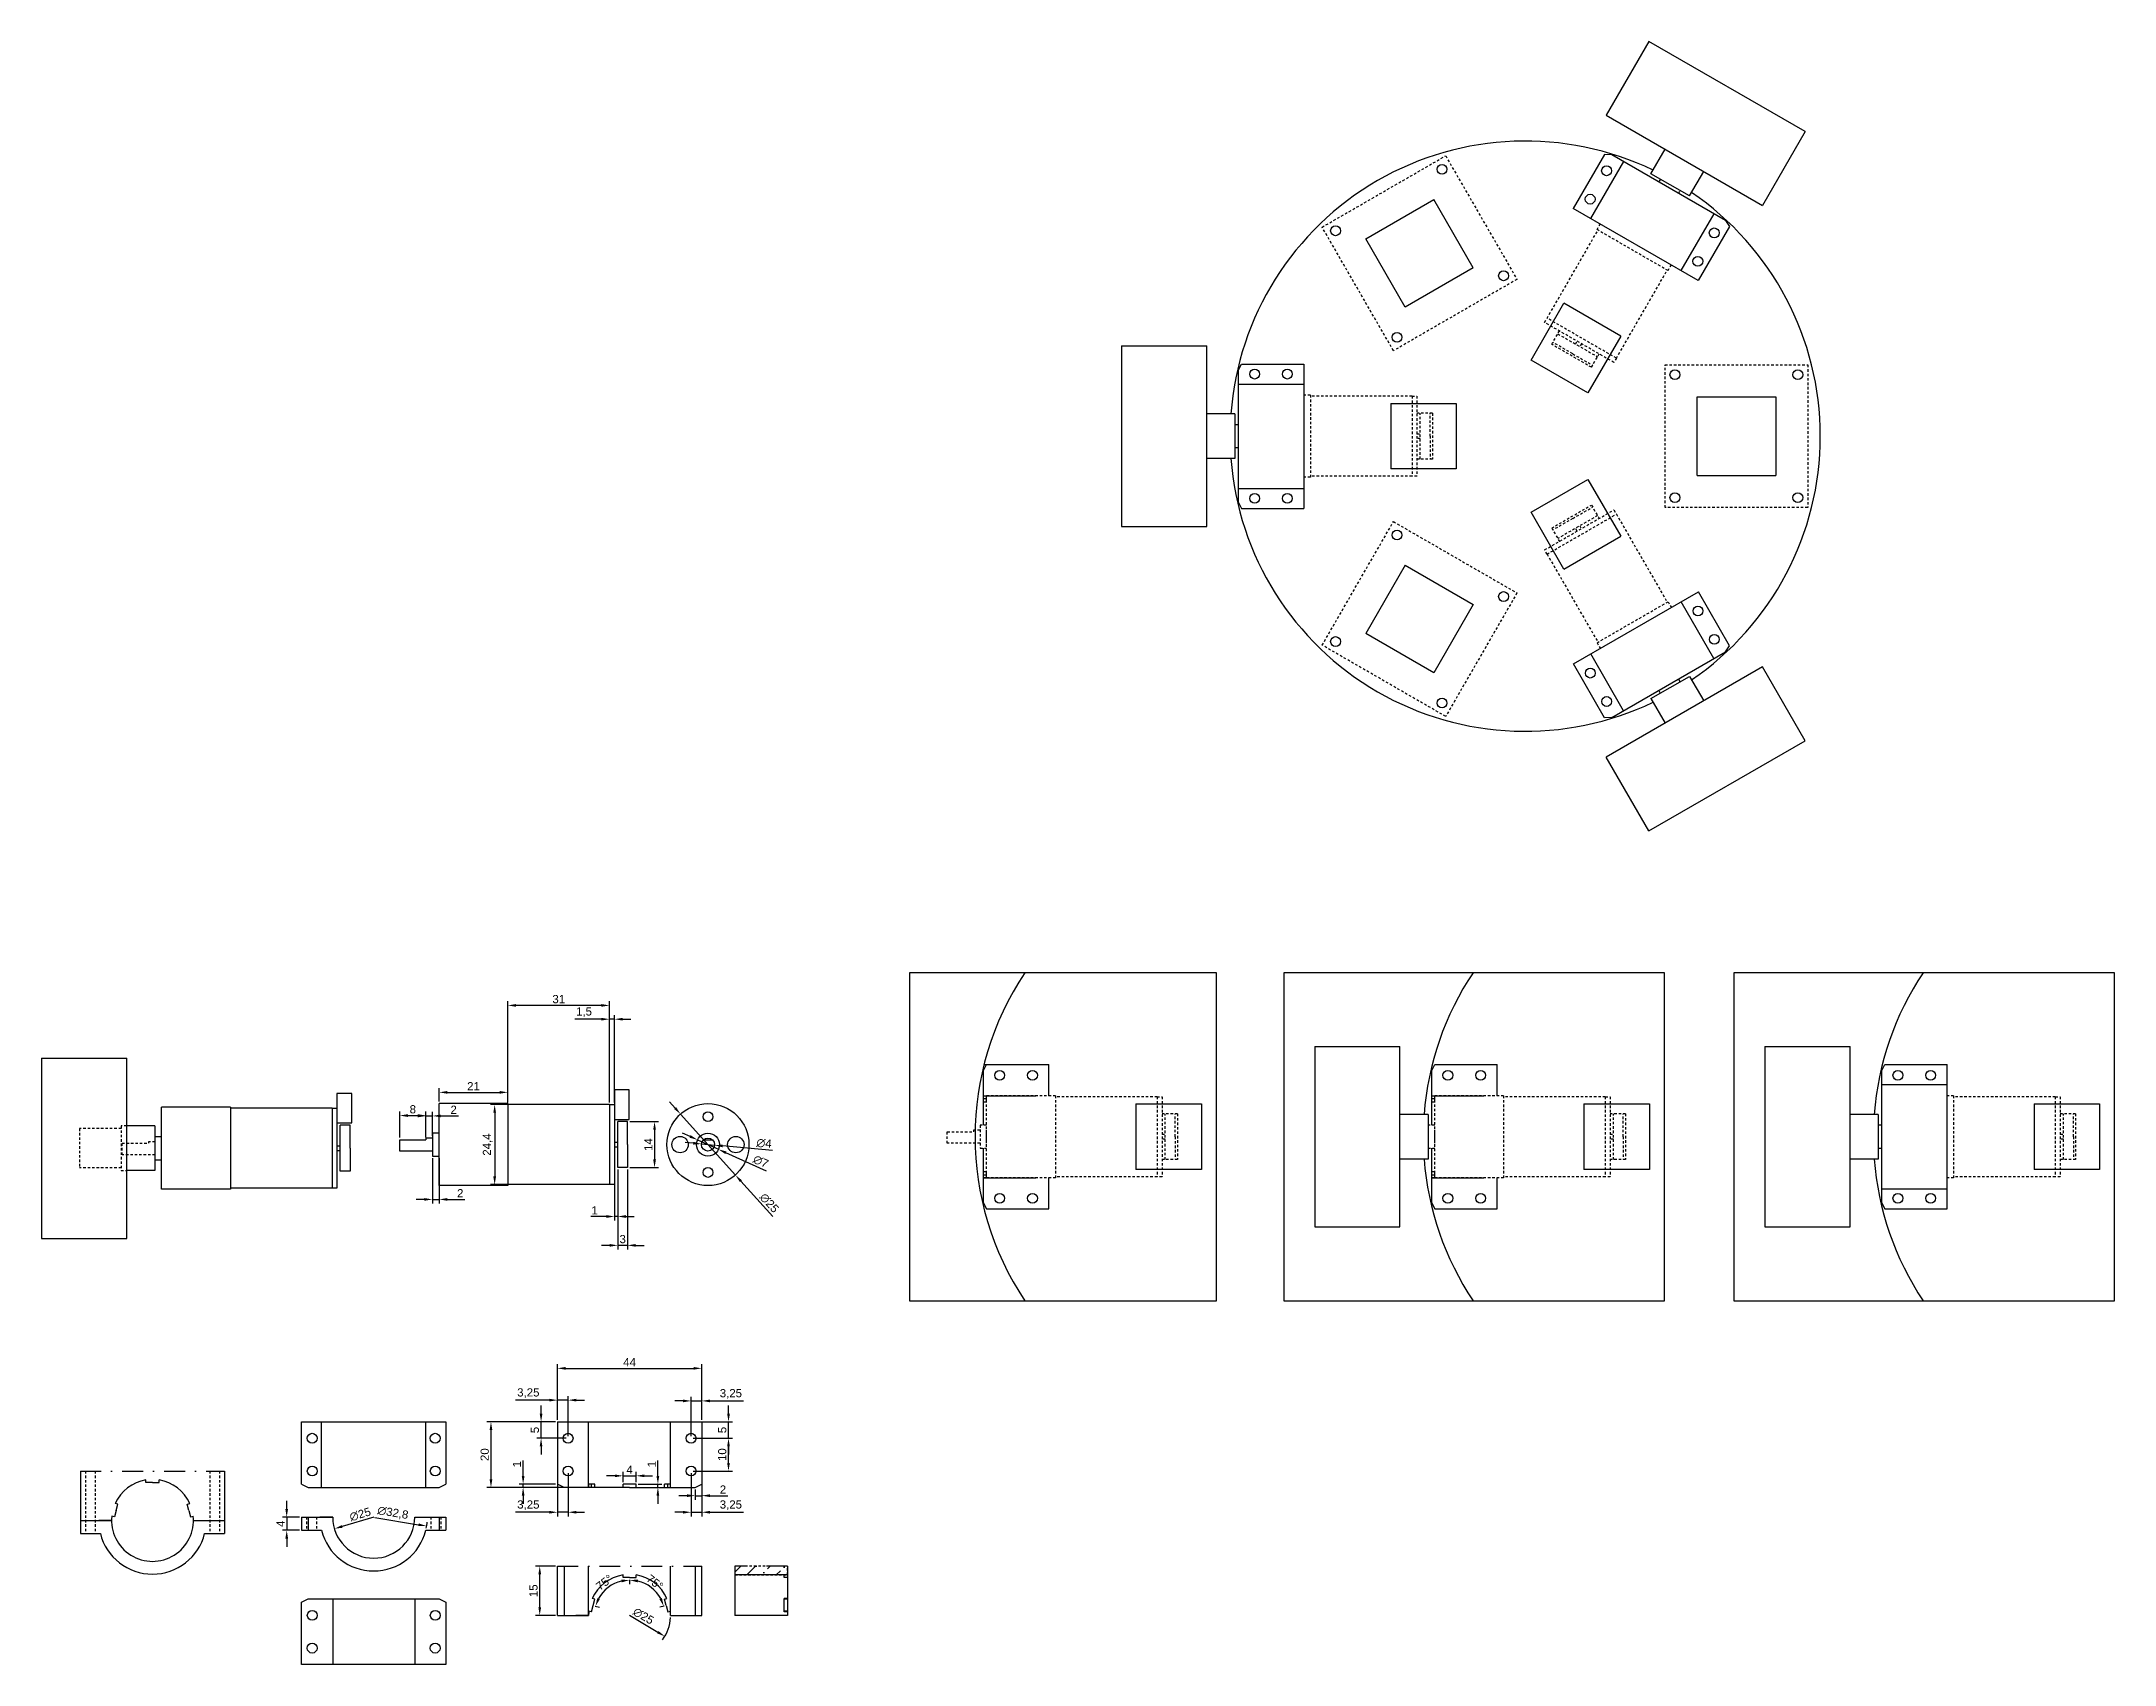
# Model space of a CAD drawing. Header units: millimetres. Extents: x 1786 to 3204, y 1791 to 2744.
# Drawn here: x 1786 to 2419, y 1861 to 2356 of the extents above; entities that cross this region are included whole.
import ezdxf

# ---------------------------------------------------------------- set-up
doc = ezdxf.new("R2010")
doc.units = ezdxf.units.MM
doc.linetypes.add('DASHDOT2', pattern=[12.7, 6.35, -3.175, 0, -3.175])
doc.linetypes.add('JIS_02_0.7', pattern=[1.35, 0.75, -0.6])
for name, color, linetype in [('corte', 140, 'JIS_02_0.7'), ('detalhe', 201, 'DASHDOT2'), ('dim', 51, 'Continuous')]:
    doc.layers.add(name, color=color, linetype=linetype)
doc.styles.get("Standard").update_dxf_attribs({"font": 'arial.ttf'})
doc.dimstyles.new('ISO-25', dxfattribs={"dimtxt": 2.5, "dimasz": 2.5, "dimexe": 1.25, "dimexo": 0.625, "dimtad": 1, "dimtxsty": 'Standard', "dimcen": 2.5, "dimadec": 0, "dimazin": 0, "dimtfac": 1, "dimtmove": 0, "dimatfit": 3, "dimfxl": 1, "dimarcsym": 0})

msp = doc.modelspace()

# ---------------------------------------------------------------- blocks, each defined once
blk = doc.blocks.new('*D1')
at = {"layer": 'Defpoints', "color": 0, "transparency": 16777216}
for p in [(1981.28, 2028.67), (1998, 2010.09)]:
    blk.add_point(p, dxfattribs=at)
at = {"layer": 'dim', "color": 0, "lineweight": -2, "transparency": 16777216}
for p, q in [((1979.61, 2030.52), (1977.93, 2032.38)), ((1981.28, 2028.67), (1998, 2010.09)), ((2009.38, 1997.44), (1999.68, 2008.23))]:
    blk.add_line(p, q, dxfattribs=at)
at = {"layer": 'dim', "color": 0, "transparency": 16777216}
for points in [[(1979.92, 2030.8), (1979.3, 2030.25), (1981.28, 2028.67)], [(1999.99, 2008.51), (1999.37, 2007.95), (1998, 2010.09)]]:
    blk.add_solid(points, dxfattribs=at)
at = {"layer": 'dim', "color": 0, "transparency": 16777216, "insert": (2008.32, 2001.57), "char_height": 2.5, "attachment_point": 5, "rotation": 311.99265}
blk.add_mtext('∅25', dxfattribs=at)
blk = doc.blocks.new('*D2')
at = {"layer": 'Defpoints', "color": 0, "transparency": 16777216}
for p in [(1986.46, 2020.83), (1992.83, 2017.93)]:
    blk.add_point(p, dxfattribs=at)
at = {"layer": 'dim', "color": 0, "lineweight": -2, "transparency": 16777216}
for p, q in [((1984.18, 2021.86), (1981.91, 2022.9)), ((1986.46, 2020.83), (1992.83, 2017.93)), ((2007.48, 2011.26), (1995.1, 2016.89))]:
    blk.add_line(p, q, dxfattribs=at)
at = {"layer": 'dim', "color": 0, "transparency": 16777216}
for points in [[(1984.35, 2022.24), (1984.01, 2021.48), (1986.46, 2020.83)], [(1995.27, 2017.27), (1994.93, 2016.51), (1992.83, 2017.93)]]:
    blk.add_solid(points, dxfattribs=at)
at = {"layer": 'dim', "color": 0, "transparency": 16777216, "insert": (2005.74, 2014.21), "char_height": 2.5, "attachment_point": 5, "rotation": 335.52032}
blk.add_mtext('∅7', dxfattribs=at)
blk = doc.blocks.new('*D3')
at = {"layer": 'Defpoints', "color": 0, "transparency": 16777216}
for p in [(1987.65, 2019.56), (1991.63, 2019.19)]:
    blk.add_point(p, dxfattribs=at)
at = {"layer": 'dim', "color": 0, "lineweight": -2, "transparency": 16777216}
for p, q in [((1985.16, 2019.79), (1982.67, 2020.03)), ((1987.65, 2019.56), (1991.63, 2019.19)), ((2009.34, 2017.54), (1994.12, 2018.96))]:
    blk.add_line(p, q, dxfattribs=at)
at = {"layer": 'dim', "color": 0, "transparency": 16777216}
for points in [[(1985.2, 2020.21), (1985.12, 2019.38), (1987.65, 2019.56)], [(1994.16, 2019.37), (1994.08, 2018.54), (1991.63, 2019.19)]]:
    blk.add_solid(points, dxfattribs=at)
at = {"layer": 'dim', "color": 0, "transparency": 16777216, "insert": (2006.74, 2019.76), "char_height": 2.5, "attachment_point": 5, "rotation": 354.67814}
blk.add_mtext('∅4', dxfattribs=at)
blk = doc.blocks.new('*D4')
at = {"layer": 'Defpoints', "color": 0, "transparency": 16777216}
for p in [(1944.14, 2031.58), (1924.6, 2007.18), (1944.14, 2007.18)]:
    blk.add_point(p, dxfattribs=at)
at = {"layer": 'dim', "color": 0, "lineweight": -2, "transparency": 16777216}
for p, q in [((1943.52, 2031.58), (1923.35, 2031.58)), ((1924.6, 2029.08), (1924.6, 2009.68)), ((1943.52, 2007.18), (1923.35, 2007.18))]:
    blk.add_line(p, q, dxfattribs=at)
at = {"layer": 'dim', "color": 0, "transparency": 16777216}
for points in [[(1924.18, 2029.08), (1925.01, 2029.08), (1924.6, 2031.58)], [(1924.18, 2009.68), (1925.01, 2009.68), (1924.6, 2007.18)]]:
    blk.add_solid(points, dxfattribs=at)
at = {"layer": 'dim', "color": 0, "transparency": 16777216, "insert": (1922.47, 2019.38), "char_height": 2.5, "attachment_point": 5, "rotation": 90}
blk.add_mtext('24,4', dxfattribs=at)
blk = doc.blocks.new('*D5')
at = {"layer": 'Defpoints', "color": 0, "transparency": 16777216}
for p in [(1903.64, 2028.23), (1895.64, 2020.88), (1903.64, 2020.88)]:
    blk.add_point(p, dxfattribs=at)
at = {"layer": 'dim', "color": 0, "lineweight": -2, "transparency": 16777216}
for p, q in [((1895.64, 2021.5), (1895.64, 2029.48)), ((1903.64, 2021.5), (1903.64, 2029.48)), ((1898.14, 2028.23), (1901.14, 2028.23))]:
    blk.add_line(p, q, dxfattribs=at)
at = {"layer": 'dim', "color": 0, "transparency": 16777216}
for points in [[(1898.14, 2028.65), (1898.14, 2027.81), (1895.64, 2028.23)], [(1901.14, 2028.65), (1901.14, 2027.81), (1903.64, 2028.23)]]:
    blk.add_solid(points, dxfattribs=at)
at = {"layer": 'dim', "color": 0, "transparency": 16777216, "insert": (1899.64, 2030.13), "char_height": 2.5, "attachment_point": 5}
blk.add_mtext('8', dxfattribs=at)
blk = doc.blocks.new('*D6')
at = {"layer": 'Defpoints', "color": 0, "transparency": 16777216}
for p in [(1905.64, 2028.11), (1903.64, 2021.38), (1905.64, 2021.38)]:
    blk.add_point(p, dxfattribs=at)
at = {"layer": 'dim', "color": 0, "lineweight": -2, "transparency": 16777216}
for p, q in [((1903.64, 2022), (1903.64, 2029.36)), ((1905.64, 2022), (1905.64, 2029.36)), ((1901.14, 2028.11), (1898.64, 2028.11)), ((1903.64, 2028.11), (1905.64, 2028.11)), ((1908.14, 2028.11), (1913.55, 2028.11))]:
    blk.add_line(p, q, dxfattribs=at)
at = {"layer": 'dim', "color": 0, "transparency": 16777216}
for points in [[(1901.14, 2028.53), (1901.14, 2027.7), (1903.64, 2028.11)], [(1908.14, 2028.53), (1908.14, 2027.7), (1905.64, 2028.11)]]:
    blk.add_solid(points, dxfattribs=at)
at = {"layer": 'dim', "color": 0, "transparency": 16777216, "insert": (1912.09, 2029.99), "char_height": 2.5, "attachment_point": 5}
blk.add_mtext('2', dxfattribs=at)
blk = doc.blocks.new('*D7')
at = {"layer": 'Defpoints', "color": 0, "transparency": 16777216}
for p in [(1905.64, 2015.88), (1907.64, 2015.88), (1907.64, 2002.66)]:
    blk.add_point(p, dxfattribs=at)
at = {"layer": 'dim', "color": 0, "lineweight": -2, "transparency": 16777216}
for p, q in [((1905.64, 2015.25), (1905.64, 2001.41)), ((1907.64, 2015.25), (1907.64, 2001.41)), ((1903.14, 2002.66), (1900.64, 2002.66)), ((1905.64, 2002.66), (1907.64, 2002.66)), ((1910.14, 2002.66), (1915.55, 2002.66))]:
    blk.add_line(p, q, dxfattribs=at)
at = {"layer": 'dim', "color": 0, "transparency": 16777216}
for points in [[(1903.14, 2003.07), (1903.14, 2002.24), (1905.64, 2002.66)], [(1910.14, 2003.07), (1910.14, 2002.24), (1907.64, 2002.66)]]:
    blk.add_solid(points, dxfattribs=at)
at = {"layer": 'dim', "color": 0, "transparency": 16777216, "insert": (1914.09, 2004.54), "char_height": 2.5, "attachment_point": 5}
blk.add_mtext('2', dxfattribs=at)
blk = doc.blocks.new('*D8')
at = {"layer": 'Defpoints', "color": 0, "transparency": 16777216}
for p in [(1907.64, 2031.88), (1928.64, 2035.3), (1928.64, 2031.88)]:
    blk.add_point(p, dxfattribs=at)
at = {"layer": 'dim', "color": 0, "lineweight": -2, "transparency": 16777216}
for p, q in [((1907.64, 2032.5), (1907.64, 2036.55)), ((1928.64, 2032.5), (1928.64, 2036.55)), ((1910.14, 2035.3), (1926.14, 2035.3))]:
    blk.add_line(p, q, dxfattribs=at)
at = {"layer": 'dim', "color": 0, "transparency": 16777216}
for points in [[(1910.14, 2035.72), (1910.14, 2034.89), (1907.64, 2035.3)], [(1926.14, 2035.72), (1926.14, 2034.89), (1928.64, 2035.3)]]:
    blk.add_solid(points, dxfattribs=at)
at = {"layer": 'dim', "color": 0, "transparency": 16777216, "insert": (1918.14, 2037.18), "char_height": 2.5, "attachment_point": 5}
blk.add_mtext('21', dxfattribs=at)
blk = doc.blocks.new('*D9')
at = {"layer": 'Defpoints', "color": 0, "transparency": 16777216}
for p in [(1928.64, 2061.81), (1928.64, 2031.58), (1959.64, 2031.88)]:
    blk.add_point(p, dxfattribs=at)
at = {"layer": 'dim', "color": 0, "lineweight": -2, "transparency": 16777216}
for p, q in [((1928.64, 2032.2), (1928.64, 2063.06)), ((1957.14, 2061.81), (1931.14, 2061.81)), ((1959.64, 2032.5), (1959.64, 2063.06))]:
    blk.add_line(p, q, dxfattribs=at)
at = {"layer": 'dim', "color": 0, "transparency": 16777216}
for points in [[(1931.14, 2062.23), (1931.14, 2061.4), (1928.64, 2061.81)], [(1957.14, 2062.23), (1957.14, 2061.4), (1959.64, 2061.81)]]:
    blk.add_solid(points, dxfattribs=at)
at = {"layer": 'dim', "color": 0, "transparency": 16777216, "insert": (1944.14, 2063.72), "char_height": 2.5, "attachment_point": 5}
blk.add_mtext('31', dxfattribs=at)
blk = doc.blocks.new('*D10')
at = {"layer": 'Defpoints', "color": 0, "transparency": 16777216}
for p in [(1959.64, 2057.61), (1959.64, 2031.58), (1961.14, 2031.58)]:
    blk.add_point(p, dxfattribs=at)
at = {"layer": 'dim', "color": 0, "lineweight": -2, "transparency": 16777216}
for p, q in [((1957.14, 2057.61), (1949.06, 2057.61)), ((1959.64, 2032.2), (1959.64, 2058.86)), ((1961.14, 2057.61), (1959.64, 2057.61)), ((1961.14, 2032.2), (1961.14, 2058.86)), ((1963.64, 2057.61), (1966.14, 2057.61))]:
    blk.add_line(p, q, dxfattribs=at)
at = {"layer": 'dim', "color": 0, "transparency": 16777216}
for points in [[(1957.14, 2058.03), (1957.14, 2057.2), (1959.64, 2057.61)], [(1963.64, 2058.03), (1963.64, 2057.2), (1961.14, 2057.61)]]:
    blk.add_solid(points, dxfattribs=at)
at = {"layer": 'dim', "color": 0, "transparency": 16777216, "insert": (1951.85, 2059.74), "char_height": 2.5, "attachment_point": 5}
blk.add_mtext('1,5', dxfattribs=at)
blk = doc.blocks.new('*D11')
at = {"layer": 'Defpoints', "color": 0, "transparency": 16777216}
for p in [(1965.14, 2026.38), (1965.14, 2012.38), (1973.35, 2012.38)]:
    blk.add_point(p, dxfattribs=at)
at = {"layer": 'dim', "color": 0, "lineweight": -2, "transparency": 16777216}
for p, q in [((1965.77, 2026.38), (1974.6, 2026.38)), ((1973.35, 2023.88), (1973.35, 2014.88)), ((1965.77, 2012.38), (1974.6, 2012.38))]:
    blk.add_line(p, q, dxfattribs=at)
at = {"layer": 'dim', "color": 0, "transparency": 16777216}
for points in [[(1972.93, 2023.88), (1973.77, 2023.88), (1973.35, 2026.38)], [(1972.93, 2014.88), (1973.77, 2014.88), (1973.35, 2012.38)]]:
    blk.add_solid(points, dxfattribs=at)
at = {"layer": 'dim', "color": 0, "transparency": 16777216, "insert": (1971.47, 2019.38), "char_height": 2.5, "attachment_point": 5, "rotation": 90}
blk.add_mtext('14', dxfattribs=at)
blk = doc.blocks.new('*D12')
at = {"layer": 'Defpoints', "color": 0, "transparency": 16777216}
for p in [(1961.14, 2012.38), (1962.14, 2012.38), (1961.14, 1997.45)]:
    blk.add_point(p, dxfattribs=at)
at = {"layer": 'dim', "color": 0, "lineweight": -2, "transparency": 16777216}
for p, q in [((1961.14, 2011.75), (1961.14, 1996.2)), ((1962.14, 2011.75), (1962.14, 1996.2)), ((1958.64, 1997.45), (1953.97, 1997.45)), ((1962.14, 1997.45), (1961.14, 1997.45)), ((1964.64, 1997.45), (1967.14, 1997.45))]:
    blk.add_line(p, q, dxfattribs=at)
at = {"layer": 'dim', "color": 0, "transparency": 16777216}
for points in [[(1958.64, 1997.87), (1958.64, 1997.03), (1961.14, 1997.45)], [(1964.64, 1997.87), (1964.64, 1997.03), (1962.14, 1997.45)]]:
    blk.add_solid(points, dxfattribs=at)
at = {"layer": 'dim', "color": 0, "transparency": 16777216, "insert": (1955.06, 1999.33), "char_height": 2.5, "attachment_point": 5}
blk.add_mtext('1', dxfattribs=at)
blk = doc.blocks.new('*D13')
at = {"layer": 'Defpoints', "color": 0, "transparency": 16777216}
for p in [(1962.14, 2012.38), (1965.14, 2012.38), (1962.14, 1988.65)]:
    blk.add_point(p, dxfattribs=at)
at = {"layer": 'dim', "color": 0, "lineweight": -2, "transparency": 16777216}
for p, q in [((1962.14, 2011.75), (1962.14, 1987.4)), ((1965.14, 2011.75), (1965.14, 1987.4)), ((1959.64, 1988.65), (1957.14, 1988.65)), ((1965.14, 1988.65), (1962.14, 1988.65)), ((1967.64, 1988.65), (1970.14, 1988.65))]:
    blk.add_line(p, q, dxfattribs=at)
at = {"layer": 'dim', "color": 0, "transparency": 16777216}
for points in [[(1959.64, 1989.07), (1959.64, 1988.23), (1962.14, 1988.65)], [(1967.64, 1989.07), (1967.64, 1988.23), (1965.14, 1988.65)]]:
    blk.add_solid(points, dxfattribs=at)
at = {"layer": 'dim', "color": 0, "transparency": 16777216, "insert": (1963.64, 1990.55), "char_height": 2.5, "attachment_point": 5}
blk.add_mtext('3', dxfattribs=at)
blk = doc.blocks.new('*D29')
at = {"layer": 'Defpoints', "color": 0, "transparency": 16777216}
for p in [(1987.74, 1941.22), (1987.74, 1934.83), (1984.5, 1929.83)]:
    blk.add_point(p, dxfattribs=at)
at = {"layer": 'dim', "color": 0, "lineweight": -2, "transparency": 16777216}
for p, q in [((1982, 1941.22), (1979.5, 1941.22)), ((1984.5, 1930.46), (1984.5, 1942.47)), ((1984.5, 1941.22), (1987.74, 1941.22)), ((1987.74, 1935.46), (1987.74, 1942.47)), ((1990.24, 1941.22), (2000.51, 1941.22))]:
    blk.add_line(p, q, dxfattribs=at)
at = {"layer": 'dim', "color": 0, "transparency": 16777216}
for points in [[(1982, 1941.63), (1982, 1940.8), (1984.5, 1941.22)], [(1990.24, 1941.63), (1990.24, 1940.8), (1987.74, 1941.22)]]:
    blk.add_solid(points, dxfattribs=at)
at = {"layer": 'dim', "color": 0, "transparency": 16777216, "insert": (1996.63, 1943.34), "char_height": 2.5, "attachment_point": 5}
blk.add_mtext('3,25', dxfattribs=at)
blk = doc.blocks.new('*D30')
at = {"layer": 'Defpoints', "color": 0, "transparency": 16777216}
for p in [(1943.74, 1941.45), (1943.74, 1934.83), (1946.99, 1929.83)]:
    blk.add_point(p, dxfattribs=at)
at = {"layer": 'dim', "color": 0, "lineweight": -2, "transparency": 16777216}
for p, q in [((1941.24, 1941.45), (1930.98, 1941.45)), ((1943.74, 1935.46), (1943.74, 1942.7)), ((1946.99, 1941.45), (1943.74, 1941.45)), ((1946.99, 1930.46), (1946.99, 1942.7)), ((1949.49, 1941.45), (1951.99, 1941.45))]:
    blk.add_line(p, q, dxfattribs=at)
at = {"layer": 'dim', "color": 0, "transparency": 16777216}
for points in [[(1941.24, 1941.87), (1941.24, 1941.04), (1943.74, 1941.45)], [(1949.49, 1941.87), (1949.49, 1941.04), (1946.99, 1941.45)]]:
    blk.add_solid(points, dxfattribs=at)
at = {"layer": 'dim', "color": 0, "transparency": 16777216, "insert": (1934.86, 1943.58), "char_height": 2.5, "attachment_point": 5}
blk.add_mtext('3,25', dxfattribs=at)
blk = doc.blocks.new('*D31')
at = {"layer": 'Defpoints', "color": 0, "transparency": 16777216}
for p in [(1987.74, 1951.15), (1943.74, 1934.83), (1987.74, 1934.83)]:
    blk.add_point(p, dxfattribs=at)
at = {"layer": 'dim', "color": 0, "lineweight": -2, "transparency": 16777216}
for p, q in [((1943.74, 1935.46), (1943.74, 1952.4)), ((1946.24, 1951.15), (1985.24, 1951.15)), ((1987.74, 1935.46), (1987.74, 1952.4))]:
    blk.add_line(p, q, dxfattribs=at)
at = {"layer": 'dim', "color": 0, "transparency": 16777216}
for points in [[(1946.24, 1951.57), (1946.24, 1950.73), (1943.74, 1951.15)], [(1985.24, 1951.57), (1985.24, 1950.73), (1987.74, 1951.15)]]:
    blk.add_solid(points, dxfattribs=at)
at = {"layer": 'dim', "color": 0, "transparency": 16777216, "insert": (1965.74, 1953.03), "char_height": 2.5, "attachment_point": 5}
blk.add_mtext('44', dxfattribs=at)
blk = doc.blocks.new('*D32')
at = {"layer": 'Defpoints', "color": 0, "transparency": 16777216}
for p in [(1984.5, 1929.83), (1995.9, 1929.83), (1984.5, 1919.83)]:
    blk.add_point(p, dxfattribs=at)
at = {"layer": 'dim', "color": 0, "lineweight": -2, "transparency": 16777216}
for p, q in [((1985.12, 1929.83), (1997.15, 1929.83)), ((1995.9, 1922.33), (1995.9, 1927.33)), ((1985.12, 1919.83), (1997.15, 1919.83))]:
    blk.add_line(p, q, dxfattribs=at)
at = {"layer": 'dim', "color": 0, "transparency": 16777216}
for points in [[(1995.49, 1927.33), (1996.32, 1927.33), (1995.9, 1929.83)], [(1995.49, 1922.33), (1996.32, 1922.33), (1995.9, 1919.83)]]:
    blk.add_solid(points, dxfattribs=at)
at = {"layer": 'dim', "color": 0, "transparency": 16777216, "insert": (1994, 1924.83), "char_height": 2.5, "attachment_point": 5, "rotation": 90}
blk.add_mtext('10', dxfattribs=at)
blk = doc.blocks.new('*D33')
at = {"layer": 'Defpoints', "color": 0, "transparency": 16777216}
for p in [(1984.5, 1919.83), (1987.74, 1919.83), (1987.74, 1907.27)]:
    blk.add_point(p, dxfattribs=at)
at = {"layer": 'dim', "color": 0, "lineweight": -2, "transparency": 16777216}
for p, q in [((1984.5, 1919.21), (1984.5, 1906.02)), ((1987.74, 1919.21), (1987.74, 1906.02)), ((1982, 1907.27), (1979.5, 1907.27)), ((1984.5, 1907.27), (1987.74, 1907.27)), ((1990.24, 1907.27), (2000.51, 1907.27))]:
    blk.add_line(p, q, dxfattribs=at)
at = {"layer": 'dim', "color": 0, "transparency": 16777216}
for points in [[(1982, 1907.68), (1982, 1906.85), (1984.5, 1907.27)], [(1990.24, 1907.68), (1990.24, 1906.85), (1987.74, 1907.27)]]:
    blk.add_solid(points, dxfattribs=at)
at = {"layer": 'dim', "color": 0, "transparency": 16777216, "insert": (1996.63, 1909.4), "char_height": 2.5, "attachment_point": 5}
blk.add_mtext('3,25', dxfattribs=at)
blk = doc.blocks.new('*D34')
at = {"layer": 'Defpoints', "color": 0, "transparency": 16777216}
for p in [(1943.74, 1919.83), (1946.99, 1919.83), (1943.74, 1907.27)]:
    blk.add_point(p, dxfattribs=at)
at = {"layer": 'dim', "color": 0, "lineweight": -2, "transparency": 16777216}
for p, q in [((1943.74, 1919.21), (1943.74, 1906.02)), ((1946.99, 1919.21), (1946.99, 1906.02)), ((1941.24, 1907.27), (1930.98, 1907.27)), ((1946.99, 1907.27), (1943.74, 1907.27)), ((1949.49, 1907.27), (1951.99, 1907.27))]:
    blk.add_line(p, q, dxfattribs=at)
at = {"layer": 'dim', "color": 0, "transparency": 16777216}
for points in [[(1941.24, 1907.68), (1941.24, 1906.85), (1943.74, 1907.27)], [(1949.49, 1907.68), (1949.49, 1906.85), (1946.99, 1907.27)]]:
    blk.add_solid(points, dxfattribs=at)
at = {"layer": 'dim', "color": 0, "transparency": 16777216, "insert": (1934.86, 1909.4), "char_height": 2.5, "attachment_point": 5}
blk.add_mtext('3,25', dxfattribs=at)
blk = doc.blocks.new('*D41')
at = {"layer": 'Defpoints', "color": 0, "transparency": 16777216}
for p in [(1943.74, 1934.83), (1923.47, 1914.83), (1953.24, 1914.83)]:
    blk.add_point(p, dxfattribs=at)
at = {"layer": 'dim', "color": 0, "lineweight": -2, "transparency": 16777216}
for p, q in [((1943.12, 1934.83), (1922.22, 1934.83)), ((1923.47, 1932.33), (1923.47, 1917.33)), ((1952.62, 1914.83), (1922.22, 1914.83))]:
    blk.add_line(p, q, dxfattribs=at)
at = {"layer": 'dim', "color": 0, "transparency": 16777216}
for points in [[(1923.05, 1932.33), (1923.89, 1932.33), (1923.47, 1934.83)], [(1923.05, 1917.33), (1923.89, 1917.33), (1923.47, 1914.83)]]:
    blk.add_solid(points, dxfattribs=at)
at = {"layer": 'dim', "color": 0, "transparency": 16777216, "insert": (1921.57, 1924.83), "char_height": 2.5, "attachment_point": 5, "rotation": 90}
blk.add_mtext('20', dxfattribs=at)
blk = doc.blocks.new('*D42')
at = {"layer": 'Defpoints', "color": 0, "transparency": 16777216}
for p in [(1984.5, 1934.83), (1995.9, 1934.83), (1984.5, 1929.83)]:
    blk.add_point(p, dxfattribs=at)
at = {"layer": 'dim', "color": 0, "lineweight": -2, "transparency": 16777216}
for p, q in [((1985.12, 1934.83), (1997.15, 1934.83)), ((1995.9, 1937.33), (1995.9, 1939.83)), ((1995.9, 1929.83), (1995.9, 1934.83)), ((1985.12, 1929.83), (1997.15, 1929.83)), ((1995.9, 1927.33), (1995.9, 1924.83))]:
    blk.add_line(p, q, dxfattribs=at)
at = {"layer": 'dim', "color": 0, "transparency": 16777216}
for points in [[(1995.49, 1937.33), (1996.32, 1937.33), (1995.9, 1934.83)], [(1995.49, 1927.33), (1996.32, 1927.33), (1995.9, 1929.83)]]:
    blk.add_solid(points, dxfattribs=at)
at = {"layer": 'dim', "color": 0, "transparency": 16777216, "insert": (1994.01, 1932.33), "char_height": 2.5, "attachment_point": 5, "rotation": 90}
blk.add_mtext('5', dxfattribs=at)
blk = doc.blocks.new('*D43')
at = {"layer": 'Defpoints', "color": 0, "transparency": 16777216}
for p in [(1938.75, 1934.83), (1943.74, 1934.83), (1946.99, 1929.83)]:
    blk.add_point(p, dxfattribs=at)
at = {"layer": 'dim', "color": 0, "lineweight": -2, "transparency": 16777216}
for p, q in [((1943.12, 1934.83), (1937.5, 1934.83)), ((1938.75, 1937.33), (1938.75, 1939.83)), ((1938.75, 1929.83), (1938.75, 1934.83)), ((1946.37, 1929.83), (1937.5, 1929.83)), ((1938.75, 1927.33), (1938.75, 1924.83))]:
    blk.add_line(p, q, dxfattribs=at)
at = {"layer": 'dim', "color": 0, "transparency": 16777216}
for points in [[(1938.33, 1937.33), (1939.16, 1937.33), (1938.75, 1934.83)], [(1938.33, 1927.33), (1939.16, 1927.33), (1938.75, 1929.83)]]:
    blk.add_solid(points, dxfattribs=at)
at = {"layer": 'dim', "color": 0, "transparency": 16777216, "insert": (1936.85, 1932.33), "char_height": 2.5, "attachment_point": 5, "rotation": 90}
blk.add_mtext('5', dxfattribs=at)
blk = doc.blocks.new('*D44')
at = {"layer": 'Defpoints', "color": 0, "transparency": 16777216}
for p in [(1963.74, 1915.83), (1967.74, 1918.37), (1967.74, 1915.83)]:
    blk.add_point(p, dxfattribs=at)
at = {"layer": 'dim', "color": 0, "lineweight": -2, "transparency": 16777216}
for p, q in [((1961.24, 1918.37), (1958.74, 1918.37)), ((1963.74, 1916.46), (1963.74, 1919.62)), ((1963.74, 1918.37), (1967.74, 1918.37)), ((1967.74, 1916.46), (1967.74, 1919.62)), ((1970.24, 1918.37), (1972.74, 1918.37))]:
    blk.add_line(p, q, dxfattribs=at)
at = {"layer": 'dim', "color": 0, "transparency": 16777216}
for points in [[(1961.24, 1918.79), (1961.24, 1917.96), (1963.74, 1918.37)], [(1970.24, 1918.79), (1970.24, 1917.96), (1967.74, 1918.37)]]:
    blk.add_solid(points, dxfattribs=at)
at = {"layer": 'dim', "color": 0, "transparency": 16777216, "insert": (1965.74, 1920.25), "char_height": 2.5, "attachment_point": 5}
blk.add_mtext('4', dxfattribs=at)
blk = doc.blocks.new('*D45')
at = {"layer": 'Defpoints', "color": 0, "transparency": 16777216}
for p in [(1967.74, 1915.83), (1974.37, 1915.83), (1967.74, 1914.83)]:
    blk.add_point(p, dxfattribs=at)
at = {"layer": 'dim', "color": 0, "lineweight": -2, "transparency": 16777216}
for p, q in [((1974.37, 1918.33), (1974.37, 1923)), ((1968.37, 1915.83), (1975.62, 1915.83)), ((1974.37, 1914.83), (1974.37, 1915.83)), ((1968.37, 1914.83), (1975.62, 1914.83)), ((1974.37, 1912.33), (1974.37, 1909.83))]:
    blk.add_line(p, q, dxfattribs=at)
at = {"layer": 'dim', "color": 0, "transparency": 16777216}
for points in [[(1973.95, 1918.33), (1974.78, 1918.33), (1974.37, 1915.83)], [(1973.95, 1912.33), (1974.78, 1912.33), (1974.37, 1914.83)]]:
    blk.add_solid(points, dxfattribs=at)
at = {"layer": 'dim', "color": 0, "transparency": 16777216, "insert": (1972.49, 1921.92), "char_height": 2.5, "attachment_point": 5, "rotation": 90}
blk.add_mtext('1', dxfattribs=at)
blk = doc.blocks.new('*D46')
at = {"layer": 'Defpoints', "color": 0, "transparency": 16777216}
for p in [(1965.74, 1889.34), (1965.74, 1887.32), (1974, 1882.75), (1976.85, 1878.8), (1977.66, 1879.02)]:
    blk.add_point(p, dxfattribs=at)
at = {"layer": 'dim', "color": 0, "lineweight": -2, "transparency": 16777216}
for p, q in [((1965.74, 1886.7), (1965.74, 1885.34)), ((1976.25, 1878.64), (1974.94, 1878.29))]:
    blk.add_line(p, q, dxfattribs=at)
blk.add_arc((1965.74, 1875.82), 10.77, 28.32684, 76.67316, dxfattribs=at)
at = {"layer": 'dim', "color": 0, "transparency": 16777216}
for points in [[(1968.18, 1885.89), (1968.28, 1886.72), (1965.74, 1886.59)], [(1975.61, 1881.09), (1974.84, 1880.78), (1976.15, 1878.61)]]:
    blk.add_solid(points, dxfattribs=at)
at = {"layer": 'dim', "color": 0, "transparency": 16777216, "insert": (1973.46, 1885.87), "char_height": 2.5, "attachment_point": 5, "rotation": 322.5}
blk.add_mtext('75°', dxfattribs=at)
blk = doc.blocks.new('*D47')
at = {"layer": 'Defpoints', "color": 0, "transparency": 16777216}
for p in [(1961.19, 1885.58), (1965.74, 1888.38), (1965.74, 1887.32), (1953.83, 1879.02), (1954.64, 1878.8)]:
    blk.add_point(p, dxfattribs=at)
at = {"layer": 'dim', "color": 0, "lineweight": -2, "transparency": 16777216}
for p, q in [((1965.74, 1886.7), (1965.74, 1885.34)), ((1955.24, 1878.64), (1956.55, 1878.28))]:
    blk.add_line(p, q, dxfattribs=at)
blk.add_arc((1965.74, 1875.82), 10.77, 103.33444, 151.66556, dxfattribs=at)
at = {"layer": 'dim', "color": 0, "transparency": 16777216}
for points in [[(1963.21, 1886.71), (1963.31, 1885.88), (1965.74, 1886.59)], [(1956.66, 1880.78), (1955.88, 1881.09), (1955.35, 1878.61)]]:
    blk.add_solid(points, dxfattribs=at)
at = {"layer": 'dim', "color": 0, "transparency": 16777216, "insert": (1958.04, 1885.87), "char_height": 2.5, "attachment_point": 5, "rotation": 37.5}
blk.add_mtext('75°', dxfattribs=at)
blk = doc.blocks.new('*D48')
at = {"layer": 'Defpoints', "color": 0, "transparency": 16777216}
for p in [(1955.01, 1882.22), (1976.48, 1869.42)]:
    blk.add_point(p, dxfattribs=at)
at = {"layer": 'dim', "color": 0, "lineweight": -2, "transparency": 16777216}
blk.add_line((1965.68, 1875.86), (1974.33, 1870.7), dxfattribs=at)
blk.add_arc((1965.74, 1875.82), 12.5, 323.46607, 357.13521, dxfattribs=at)
at = {"layer": 'dim', "color": 0, "transparency": 16777216}
blk.add_solid([(1974.55, 1871.06), (1974.12, 1870.34), (1976.48, 1869.42)], dxfattribs=at)
at = {"layer": 'dim', "color": 0, "transparency": 16777216, "insert": (1969.95, 1875.61), "char_height": 2.5, "attachment_point": 5, "rotation": 329.19565}
blk.add_mtext('∅25', dxfattribs=at)
blk = doc.blocks.new('*D49')
at = {"layer": 'Defpoints', "color": 0, "transparency": 16777216}
for p in [(1871.53, 1908.48), (1903.88, 1903.04)]:
    blk.add_point(p, dxfattribs=at)
at = {"layer": 'dim', "color": 0, "lineweight": -2, "transparency": 16777216}
blk.add_line((1888.02, 1905.71), (1901.41, 1903.45), dxfattribs=at)
blk.add_arc((1887.71, 1905.76), 16.4, 348.06655, 354.82339, dxfattribs=at)
at = {"layer": 'dim', "color": 0, "transparency": 16777216}
blk.add_solid([(1901.48, 1903.87), (1901.34, 1903.04), (1903.88, 1903.04)], dxfattribs=at)
at = {"layer": 'dim', "color": 0, "transparency": 16777216, "insert": (1893.54, 1906.98), "char_height": 2.5, "attachment_point": 5, "rotation": 350.45634}
blk.add_mtext('∅32,8', dxfattribs=at)
blk = doc.blocks.new('*D50')
at = {"layer": 'Defpoints', "color": 0, "transparency": 16777216}
for p in [(1899.7, 1909.28), (1875.71, 1902.24)]:
    blk.add_point(p, dxfattribs=at)
at = {"layer": 'dim', "color": 0, "lineweight": -2, "transparency": 16777216}
blk.add_line((1887.77, 1905.78), (1878.11, 1902.94), dxfattribs=at)
at = {"layer": 'dim', "color": 0, "transparency": 16777216}
blk.add_solid([(1877.99, 1903.34), (1878.23, 1902.54), (1875.71, 1902.24)], dxfattribs=at)
at = {"layer": 'dim', "color": 0, "transparency": 16777216, "insert": (1883.59, 1906.6), "char_height": 2.5, "attachment_point": 5, "rotation": 16.35747}
blk.add_mtext('∅25', dxfattribs=at)
blk = doc.blocks.new('*D51')
at = {"layer": 'Defpoints', "color": 0, "transparency": 16777216}
for p in [(1865.71, 1905.76), (1861.19, 1901.76), (1865.71, 1901.76)]:
    blk.add_point(p, dxfattribs=at)
at = {"layer": 'dim', "color": 0, "lineweight": -2, "transparency": 16777216}
for p, q in [((1861.19, 1908.26), (1861.19, 1910.76)), ((1865.08, 1905.76), (1859.94, 1905.76)), ((1861.19, 1905.76), (1861.19, 1901.76)), ((1865.08, 1901.76), (1859.94, 1901.76)), ((1861.19, 1899.26), (1861.19, 1896.76))]:
    blk.add_line(p, q, dxfattribs=at)
at = {"layer": 'dim', "color": 0, "transparency": 16777216}
for points in [[(1860.77, 1908.26), (1861.6, 1908.26), (1861.19, 1905.76)], [(1860.77, 1899.26), (1861.6, 1899.26), (1861.19, 1901.76)]]:
    blk.add_solid(points, dxfattribs=at)
at = {"layer": 'dim', "color": 0, "transparency": 16777216, "insert": (1859.31, 1903.76), "char_height": 2.5, "attachment_point": 5, "rotation": 90}
blk.add_mtext('4', dxfattribs=at)
blk = doc.blocks.new('*D70')
at = {"layer": 'Defpoints', "color": 0, "transparency": 16777216}
for p in [(1987.74, 1915.83), (1985.74, 1914.83), (1987.74, 1912.32)]:
    blk.add_point(p, dxfattribs=at)
at = {"layer": 'dim', "color": 0, "lineweight": -2, "transparency": 16777216}
for p, q in [((1983.24, 1912.32), (1980.74, 1912.32)), ((1985.74, 1914.21), (1985.74, 1911.07)), ((1985.74, 1912.32), (1987.74, 1912.32)), ((1987.74, 1915.21), (1987.74, 1911.07)), ((1990.24, 1912.32), (1995.65, 1912.32))]:
    blk.add_line(p, q, dxfattribs=at)
at = {"layer": 'dim', "color": 0, "transparency": 16777216}
for points in [[(1983.24, 1912.74), (1983.24, 1911.9), (1985.74, 1912.32)], [(1990.24, 1912.74), (1990.24, 1911.9), (1987.74, 1912.32)]]:
    blk.add_solid(points, dxfattribs=at)
at = {"layer": 'dim', "color": 0, "transparency": 16777216, "insert": (1994.2, 1914.2), "char_height": 2.5, "attachment_point": 5}
blk.add_mtext('2', dxfattribs=at)
blk = doc.blocks.new('*D71')
at = {"layer": 'Defpoints', "color": 0, "transparency": 16777216}
for p in [(1933.27, 1915.83), (1943.74, 1915.83), (1945.74, 1914.83)]:
    blk.add_point(p, dxfattribs=at)
at = {"layer": 'dim', "color": 0, "lineweight": -2, "transparency": 16777216}
for p, q in [((1933.27, 1918.33), (1933.27, 1923)), ((1943.12, 1915.83), (1932.02, 1915.83)), ((1933.27, 1914.83), (1933.27, 1915.83)), ((1945.12, 1914.83), (1932.02, 1914.83)), ((1933.27, 1912.33), (1933.27, 1909.83))]:
    blk.add_line(p, q, dxfattribs=at)
at = {"layer": 'dim', "color": 0, "transparency": 16777216}
for points in [[(1932.86, 1918.33), (1933.69, 1918.33), (1933.27, 1915.83)], [(1932.86, 1912.33), (1933.69, 1912.33), (1933.27, 1914.83)]]:
    blk.add_solid(points, dxfattribs=at)
at = {"layer": 'dim', "color": 0, "transparency": 16777216, "insert": (1931.39, 1921.92), "char_height": 2.5, "attachment_point": 5, "rotation": 90}
blk.add_mtext('1', dxfattribs=at)
blk = doc.blocks.new('*D72')
at = {"layer": 'Defpoints', "color": 0, "transparency": 16777216}
for p in [(1938.34, 1890.82), (1943.74, 1890.82), (1943.74, 1875.82)]:
    blk.add_point(p, dxfattribs=at)
at = {"layer": 'dim', "color": 0, "lineweight": -2, "transparency": 16777216}
for p, q in [((1943.12, 1890.82), (1937.09, 1890.82)), ((1938.34, 1878.32), (1938.34, 1888.32)), ((1943.12, 1875.82), (1937.09, 1875.82))]:
    blk.add_line(p, q, dxfattribs=at)
at = {"layer": 'dim', "color": 0, "transparency": 16777216}
for points in [[(1937.93, 1888.32), (1938.76, 1888.32), (1938.34, 1890.82)], [(1937.93, 1878.32), (1938.76, 1878.32), (1938.34, 1875.82)]]:
    blk.add_solid(points, dxfattribs=at)
at = {"layer": 'dim', "color": 0, "transparency": 16777216, "insert": (1936.44, 1883.32), "char_height": 2.5, "attachment_point": 5, "rotation": 90}
blk.add_mtext('15', dxfattribs=at)

# ---------------------------------------------------------------- dimensions: what is measured, and where the dimension line sits
at = {"layer": 'dim'}
for base, p1, p2, picture, middle in [((1928.641, 2061.814), (1959.641, 2031.876), (1928.641, 2031.576), '*D9', (1944.141, 2061.814)), ((1959.641, 2057.612), (1961.141, 2031.576), (1959.641, 2031.576), '*D10', (1951.849, 2057.612)), ((1943.745, 1907.268), (1946.992, 1919.831), (1943.745, 1919.831), '*D34', (1934.864, 1907.268)), ((1987.745, 1907.268), (1984.497, 1919.831), (1987.745, 1919.831), '*D33', (1996.625, 1907.268))]:
    dim = msp.add_linear_dim(base=base, p1=p1, p2=p2, dimstyle='ISO-25', dxfattribs=at)
    dim.commit()
    dim.dimension.update_dxf_attribs({"geometry": picture, "text_midpoint": middle, "dimtype": 160})
for base, p1, p2, picture, middle in [((1928.641, 2035.302), (1907.641, 2031.876), (1928.641, 2031.876), '*D8', (1918.141, 2037.182)), ((1903.641, 2028.231), (1895.641, 2020.876), (1903.641, 2020.876), '*D5', (1899.641, 2030.132)), ((1905.641, 2028.113), (1903.641, 2021.376), (1905.641, 2021.376), '*D6', (1912.094, 2029.993)), ((1907.641, 2002.656), (1905.641, 2015.876), (1907.641, 2015.876), '*D7', (1914.094, 2004.536)), ((1961.141, 1997.45), (1962.141, 2012.376), (1961.141, 2012.376), '*D12', (1955.056, 1999.33)), ((1962.141, 1988.649), (1965.141, 2012.376), (1962.141, 2012.376), '*D13', (1963.641, 1990.551)), ((1987.745, 1951.152), (1943.745, 1934.831), (1987.745, 1934.831), '*D31', (1965.745, 1953.027)), ((1943.745, 1941.453), (1946.992, 1929.831), (1943.745, 1934.831), '*D30', (1934.864, 1943.58)), ((1987.745, 1941.217), (1984.497, 1929.831), (1987.745, 1934.831), '*D29', (1996.625, 1943.345)), ((1967.745, 1918.373), (1963.745, 1915.831), (1967.745, 1915.831), '*D44', (1965.745, 1920.248)), ((1987.745, 1912.321), (1985.745, 1914.831), (1987.745, 1915.831), '*D70', (1994.198, 1914.201))]:
    dim = msp.add_linear_dim(base=base, p1=p1, p2=p2, dimstyle='ISO-25', dxfattribs=at)
    dim.commit()
    dim.dimension.update_dxf_attribs({"geometry": picture, "text_midpoint": middle})
for base, p1, p2, picture, middle in [((1924.598, 2007.176), (1944.141, 2031.576), (1944.141, 2007.176), '*D4', (1922.471, 2019.376)), ((1973.351, 2012.376), (1965.141, 2026.376), (1965.141, 2012.376), '*D11', (1971.471, 2019.376)), ((1923.469, 1914.831), (1943.745, 1934.831), (1953.245, 1914.831), '*D41', (1921.567, 1924.831)), ((1938.748, 1934.831), (1946.992, 1929.831), (1943.745, 1934.831), '*D43', (1936.851, 1932.331)), ((1995.904, 1934.831), (1984.497, 1929.831), (1984.497, 1934.831), '*D42', (1994.008, 1932.331)), ((1995.904, 1929.831), (1984.497, 1919.831), (1984.497, 1929.831), '*D32', (1994.003, 1924.831)), ((1933.275, 1915.831), (1945.745, 1914.831), (1943.745, 1915.831), '*D71', (1931.395, 1921.916)), ((1974.366, 1915.831), (1967.745, 1914.831), (1967.745, 1915.831), '*D45', (1972.486, 1921.916)), ((1861.186, 1901.759), (1865.706, 1905.759), (1865.706, 1901.759), '*D51', (1859.311, 1903.759)), ((1938.344, 1890.822), (1943.745, 1875.822), (1943.745, 1890.822), '*D72', (1936.443, 1883.322))]:
    dim = msp.add_linear_dim(base=base, p1=p1, p2=p2, angle=90, dimstyle='ISO-25', dxfattribs=at)
    dim.commit()
    dim.dimension.update_dxf_attribs({"geometry": picture, "text_midpoint": middle})
for p1, p2, picture, middle in [((1981.278, 2028.666), (1998.004, 2010.086), '*D1', (2006.853, 2000.256)), ((1986.456, 2020.826), (1992.827, 2017.926), '*D2', (2004.924, 2012.418)), ((1987.65, 2019.562), (1991.633, 2019.191), '*D3', (2006.557, 2017.8)), ((1871.533, 1908.478), (1903.879, 1903.04), '*D49', (1893.178, 1904.839)), ((1899.7, 1909.279), (1875.712, 1902.239), '*D50', (1884.141, 1904.713)), ((1955.008, 1882.223), (1976.481, 1869.42), '*D48', (1968.936, 1873.919))]:
    dim = msp.add_diameter_dim_2p(p1=p1, p2=p2, dimstyle='ISO-25', dxfattribs=at)
    dim.commit()
    dim.dimension.update_dxf_attribs({"geometry": picture, "text_midpoint": middle, "dimtype": 163})
for base, line1, line2, picture, middle in [((1961.195, 1885.579), ((1954.637, 1878.798), (1953.826, 1879.015)), ((1965.745, 1887.322), (1965.745, 1888.379)), '*D47', (1958.036, 1885.868)), ((1973.997, 1882.746), ((1976.853, 1878.798), (1977.663, 1879.015)), ((1965.745, 1887.322), (1965.745, 1889.342)), '*D46', (1973.457, 1885.872))]:
    dim = msp.add_angular_dim_2l(base=base, line1=line1, line2=line2, dimstyle='ISO-25', dxfattribs=at)
    dim.commit()
    dim.dimension.update_dxf_attribs({"geometry": picture, "text_midpoint": middle})

# ---------------------------------------------------------------- hatches: boundary and pattern name
at = {"layer": 'corte'}
h = msp.add_hatch(dxfattribs=at)
h.set_pattern_fill('ANSI36', color=256)
h.set_pattern_definition([(45, (147.1986, -28.9694), (1.683798, 6.173926), [7.9375, -1.5875, 0, -1.5875])])
h.paths.add_polyline_path([(1997.861, 1890.822), (1997.861, 1888.161), (2013.861, 1888.161), (2013.861, 1890.822)])

# ---------------------------------------------------------------- linework, layer by layer
for p, q in [((2276.558, 2355.753), (2263.558, 2333.236)), ((2324.189, 2328.253), (2276.558, 2355.753)), ((2263.558, 2333.236), (2311.189, 2305.736)), ((2324.189, 2328.253), (2311.189, 2305.736)), ((2263.004, 2321.316), (2253.504, 2304.862)), ((2265.236, 2321.182), (2263.004, 2321.316)), ((2299.877, 2301.182), (2265.236, 2321.182)), ((2277.185, 2315.438), (2281.485, 2322.886)), ((2268.782, 2319.135), (2258.782, 2301.814)), ((2288.963, 2308.638), (2277.185, 2315.438)), ((2288.963, 2308.638), (2293.263, 2316.086)), ((2190.232, 2295.559), (2211.016, 2307.559)), ((2223.016, 2286.774), (2211.016, 2307.559)), ((2291.609, 2282.862), (2253.504, 2304.862)), ((2296.33, 2303.23), (2286.33, 2285.909)), ((2299.877, 2301.182), (2301.109, 2299.316)), ((2202.232, 2274.774), (2190.232, 2295.559)), ((2301.109, 2299.316), (2291.609, 2282.862)), ((2223.016, 2286.774), (2202.232, 2274.774)), ((2240.663, 2258.582), (2250.663, 2275.902)), ((2267.984, 2265.902), (2250.663, 2275.902)), ((2267.984, 2265.902), (2257.984, 2248.582)), ((2115.724, 2262.895), (2141.724, 2262.895)), ((2115.724, 2262.895), (2115.724, 2207.895)), ((2141.724, 2207.895), (2141.724, 2262.895)), ((2151.324, 2255.375), (2152.324, 2257.375)), ((2152.324, 2257.375), (2171.324, 2257.375)), ((2171.324, 2257.375), (2171.324, 2213.375)), ((2257.984, 2248.582), (2240.663, 2258.582)), ((2151.324, 2255.375), (2151.324, 2215.375)), ((2151.324, 2251.28), (2171.324, 2251.28)), ((2197.824, 2245.395), (2197.824, 2225.395)), ((2197.824, 2245.395), (2217.824, 2245.395)), ((2217.824, 2245.395), (2217.824, 2225.395)), ((2291.223, 2247.395), (2315.223, 2247.395)), ((2291.223, 2223.395), (2291.223, 2247.395)), ((2315.223, 2247.395), (2315.223, 2223.395)), ((2150.324, 2242.195), (2141.724, 2242.195)), ((2150.324, 2242.195), (2150.324, 2228.595)), ((2150.324, 2228.595), (2141.724, 2228.595)), ((2217.824, 2225.395), (2197.824, 2225.395)), ((2151.324, 2219.47), (2171.324, 2219.47)), ((2240.663, 2212.208), (2257.984, 2222.208)), ((2257.984, 2222.208), (2267.984, 2204.888)), ((2291.223, 2223.395), (2315.223, 2223.395)), ((2151.324, 2215.375), (2152.324, 2213.375)), ((2152.324, 2213.375), (2171.324, 2213.375)), ((2115.724, 2207.895), (2141.724, 2207.895)), ((2250.663, 2194.888), (2240.663, 2212.208)), ((2250.663, 2194.888), (2267.984, 2204.888)), ((2202.232, 2196.016), (2190.232, 2175.231)), ((2202.232, 2196.016), (2223.016, 2184.016)), ((2253.538, 2165.948), (2291.643, 2187.948)), ((2301.143, 2171.494), (2291.643, 2187.948)), ((2223.016, 2184.016), (2211.016, 2163.231)), ((2296.365, 2167.58), (2286.365, 2184.901)), ((2211.016, 2163.231), (2190.232, 2175.231)), ((2268.817, 2151.675), (2258.817, 2168.996)), ((2265.27, 2149.628), (2299.911, 2169.628)), ((2299.911, 2169.628), (2301.143, 2171.494)), ((2263.038, 2149.494), (2253.538, 2165.948)), ((2311.189, 2165.054), (2263.558, 2137.554)), ((2277.185, 2155.352), (2288.963, 2162.152)), ((2288.963, 2162.152), (2293.263, 2154.704)), ((2324.189, 2142.537), (2311.189, 2165.054)), ((2265.27, 2149.628), (2263.038, 2149.494)), ((2277.185, 2155.352), (2281.485, 2147.904)), ((2276.558, 2115.037), (2263.558, 2137.554)), ((2276.558, 2115.037), (2324.189, 2142.537)), ((2174.654, 2049.279), (2200.654, 2049.279)), ((2174.654, 2049.279), (2174.654, 1994.279)), ((2200.654, 1994.279), (2200.654, 2049.279)), ((2311.884, 2049.279), (2337.884, 2049.279)), ((2311.884, 2049.279), (2311.884, 1994.279)), ((2337.884, 1994.279), (2337.884, 2049.279)), ((1786.403, 2045.765), (1812.403, 2045.765)), ((1786.403, 2045.765), (1786.403, 1990.765)), ((1812.403, 1990.765), (1812.403, 2045.765)), ((2073.6, 2041.759), (2074.6, 2043.759)), ((2073.6, 2042.844), (2073.6, 2025.279)), ((2073.825, 2043.759), (2093.6, 2043.759)), ((2093.6, 2034.279), (2093.6, 2043.759)), ((2210.254, 2041.759), (2211.254, 2043.759)), ((2210.254, 2042.844), (2210.254, 2025.279)), ((2211.254, 2043.759), (2230.254, 2043.759)), ((2230.254, 2034.279), (2230.254, 2043.759)), ((2347.484, 2041.759), (2348.484, 2043.759)), ((2348.484, 2043.759), (2367.484, 2043.759)), ((2367.484, 1999.759), (2367.484, 2043.759)), ((1965.641, 2036.076), (1961.141, 2036.076)), ((1961.141, 2036.076), (1961.141, 2031.576)), ((1965.641, 2027.076), (1965.641, 2036.076)), ((2347.484, 2041.759), (2347.484, 2001.759)), ((2347.484, 2037.664), (2367.484, 2037.664)), ((1844.003, 2030.765), (1823.003, 2030.765)), ((1823.003, 2005.765), (1823.003, 2030.765)), ((1844.003, 2030.765), (1844.003, 2005.765)), ((1875.003, 2030.465), (1844.003, 2030.465)), ((1875.003, 2030.465), (1875.003, 2006.065)), ((1875.003, 2030.465), (1876.503, 2030.465)), ((1881.003, 2034.965), (1876.503, 2034.965)), ((1876.503, 2034.965), (1876.503, 2030.465)), ((1876.503, 2030.465), (1876.503, 2006.065)), ((1881.003, 2025.965), (1881.003, 2034.965)), ((1928.641, 2031.876), (1907.641, 2031.876)), ((1907.641, 2006.876), (1907.641, 2031.876)), ((1928.641, 2031.876), (1928.641, 2006.876)), ((1959.641, 2031.576), (1928.641, 2031.576)), ((1959.641, 2031.576), (1959.641, 2007.176)), ((1959.641, 2031.576), (1961.141, 2031.576)), ((1961.141, 2031.576), (1961.141, 2007.176)), ((2073.6, 2034.279), (2089.6, 2034.279)), ((2073.6, 2034.215), (2074.6, 2034.215)), ((2073.6, 2033.405), (2074.6, 2033.405)), ((2073.6, 2032.369), (2074.6, 2032.369)), ((2074.6, 2032.369), (2074.6, 2034.215)), ((2120.1, 2031.779), (2120.1, 2011.779)), ((2120.1, 2031.779), (2140.1, 2031.779)), ((2140.1, 2031.779), (2140.1, 2011.779)), ((2210.254, 2034.279), (2226.254, 2034.279)), ((2210.254, 2034.215), (2211.254, 2034.215)), ((2210.254, 2033.405), (2211.254, 2033.405)), ((2210.254, 2032.369), (2211.254, 2032.369)), ((2211.254, 2032.369), (2211.254, 2034.215)), ((2256.754, 2031.779), (2256.754, 2011.779)), ((2256.754, 2031.779), (2276.754, 2031.779)), ((2276.754, 2031.779), (2276.754, 2011.779)), ((2393.984, 2031.779), (2393.984, 2011.779)), ((2393.984, 2031.779), (2413.984, 2031.779)), ((2413.984, 2031.779), (2413.984, 2011.779)), ((1821.003, 2025.065), (1812.403, 2025.065)), ((1821.003, 2025.065), (1821.003, 2011.465)), ((1876.503, 2025.965), (1881.003, 2025.965)), ((1880.503, 2025.265), (1877.503, 2025.265)), ((1877.503, 2011.265), (1877.503, 2025.265)), ((1880.503, 2018.265), (1880.503, 2025.265)), ((1907.641, 2022.876), (1905.641, 2022.876)), ((1905.641, 2022.876), (1905.641, 2015.876)), ((1961.141, 2027.076), (1965.641, 2027.076)), ((1965.141, 2026.376), (1962.141, 2026.376)), ((1962.141, 2012.376), (1962.141, 2026.376)), ((1965.141, 2019.376), (1965.141, 2026.376)), ((2074.6, 2019.779), (2074.6, 2023.779)), ((2209.254, 2028.579), (2200.654, 2028.579)), ((2209.254, 2028.579), (2209.254, 2014.979)), ((2211.254, 2019.779), (2211.254, 2023.779)), ((2346.484, 2028.579), (2337.884, 2028.579)), ((2346.484, 2028.579), (2346.484, 2014.979)), ((1823.003, 2021.765), (1821.003, 2021.765)), ((1821.003, 2021.765), (1821.003, 2014.765)), ((1876.503, 2019.015), (1877.503, 2019.015)), ((1877.503, 2017.515), (1876.503, 2017.515)), ((1880.503, 2018.265), (1880.503, 2011.265)), ((1895.641, 2017.376), (1895.641, 2020.876)), ((1895.641, 2020.876), (1903.641, 2020.876)), ((1905.641, 2017.376), (1895.641, 2017.376)), ((1905.641, 2021.376), (1903.641, 2021.376)), ((1903.641, 2021.376), (1903.641, 2020.876)), ((1961.141, 2020.126), (1962.141, 2020.126)), ((1962.141, 2018.626), (1961.141, 2018.626)), ((1965.141, 2019.376), (1965.141, 2012.376)), ((1988.318, 2020.876), (1990.964, 2020.876)), ((2073.6, 2018.279), (2073.6, 2001.759)), ((2210.254, 2018.279), (2210.254, 2001.759)), ((1821.003, 2011.465), (1812.403, 2011.465)), ((1821.003, 2014.765), (1823.003, 2014.765)), ((1880.503, 2011.265), (1877.503, 2011.265)), ((1905.641, 2015.876), (1907.641, 2015.876)), ((1965.141, 2012.376), (1962.141, 2012.376)), ((2073.6, 2011.188), (2074.6, 2011.188)), ((2074.6, 2009.343), (2074.6, 2011.188)), ((2140.1, 2011.779), (2120.1, 2011.779)), ((2209.254, 2014.979), (2200.654, 2014.979)), ((2210.254, 2011.188), (2211.254, 2011.188)), ((2211.254, 2009.343), (2211.254, 2011.188)), ((2276.754, 2011.779), (2256.754, 2011.779)), ((2346.484, 2014.979), (2337.884, 2014.979)), ((2413.984, 2011.779), (2393.984, 2011.779)), ((1844.003, 2005.765), (1823.003, 2005.765)), ((1875.003, 2006.065), (1844.003, 2006.065)), ((1876.503, 2006.065), (1875.003, 2006.065)), ((1928.641, 2006.876), (1907.641, 2006.876)), ((1959.641, 2007.176), (1928.641, 2007.176)), ((1961.141, 2007.176), (1959.641, 2007.176)), ((2073.6, 2010.153), (2074.6, 2010.153)), ((2073.6, 2009.343), (2074.6, 2009.343)), ((2073.6, 2009.279), (2089.6, 2009.279)), ((2093.6, 1999.759), (2093.6, 2009.279)), ((2210.254, 2010.153), (2211.254, 2010.153)), ((2210.254, 2009.343), (2211.254, 2009.343)), ((2210.254, 2009.279), (2226.254, 2009.279)), ((2230.254, 1999.759), (2230.254, 2009.279)), ((2347.484, 2005.854), (2367.484, 2005.854)), ((2073.6, 2001.759), (2074.6, 1999.759)), ((2074.6, 1999.759), (2093.6, 1999.759)), ((2210.254, 2001.759), (2211.254, 1999.759)), ((2211.254, 1999.759), (2230.254, 1999.759)), ((2347.484, 2001.759), (2348.484, 1999.759)), ((2348.484, 1999.759), (2367.484, 1999.759)), ((2174.654, 1994.279), (2200.654, 1994.279)), ((2311.884, 1994.279), (2337.884, 1994.279)), ((1786.403, 1990.765), (1812.403, 1990.765)), ((1865.706, 1915.831), (1865.706, 1934.831)), ((1865.706, 1934.831), (1909.706, 1934.831)), ((1871.801, 1914.831), (1871.801, 1934.831)), ((1903.61, 1914.831), (1903.61, 1934.831)), ((1909.706, 1934.831), (1909.706, 1915.831)), ((1943.745, 1934.831), (1987.745, 1934.831)), ((1943.745, 1934.831), (1943.745, 1915.831)), ((1953.245, 1914.831), (1953.245, 1934.831)), ((1978.245, 1914.831), (1978.245, 1934.831)), ((1987.745, 1934.831), (1987.745, 1915.831)), ((1798.262, 1919.791), (1798.262, 1900.791)), ((1818.262, 1916.291), (1818.262, 1917.13)), ((1820.262, 1916.291), (1818.262, 1916.291)), ((1820.262, 1916.291), (1822.262, 1916.291)), ((1822.262, 1916.291), (1822.262, 1917.13)), ((1842.262, 1919.791), (1842.262, 1900.791)), ((1865.706, 1915.831), (1867.706, 1914.831)), ((1907.706, 1914.831), (1909.706, 1915.831)), ((1945.745, 1914.831), (1943.745, 1915.831)), ((1953.309, 1914.831), (1953.309, 1915.831)), ((1955.154, 1915.831), (1953.309, 1915.831)), ((1954.119, 1914.831), (1954.119, 1915.831)), ((1955.154, 1914.831), (1955.154, 1915.831)), ((1963.745, 1914.831), (1963.745, 1915.831)), ((1967.745, 1915.831), (1963.745, 1915.831)), ((1967.745, 1914.831), (1967.745, 1915.831)), ((1976.335, 1914.831), (1976.335, 1915.831)), ((1978.181, 1915.831), (1976.335, 1915.831)), ((1977.371, 1914.831), (1977.371, 1915.831)), ((1978.181, 1914.831), (1978.181, 1915.831)), ((1985.745, 1914.831), (1987.745, 1915.831)), ((1809.671, 1909.699), (1808.861, 1909.916)), ((1809.153, 1907.767), (1809.671, 1909.699)), ((1830.852, 1909.699), (1831.663, 1909.916)), ((1831.37, 1907.767), (1830.852, 1909.699)), ((1867.706, 1914.831), (1907.706, 1914.831)), ((1965.745, 1914.831), (1945.745, 1914.831)), ((1965.745, 1914.831), (1985.745, 1914.831)), ((1798.262, 1904.791), (1807.762, 1904.791)), ((1807.762, 1904.791), (1803.862, 1904.791)), ((1808.636, 1905.836), (1807.825, 1906.053)), ((1809.153, 1907.767), (1808.636, 1905.836)), ((1831.37, 1907.767), (1831.887, 1905.836)), ((1831.887, 1905.836), (1832.698, 1906.053)), ((1832.762, 1904.791), (1842.262, 1904.791)), ((1865.706, 1905.759), (1865.706, 1901.759)), ((1865.706, 1905.759), (1875.206, 1905.759)), ((1867.706, 1905.759), (1867.706, 1901.759)), ((1875.206, 1905.759), (1871.306, 1905.759)), ((1900.206, 1905.759), (1909.706, 1905.759)), ((1907.706, 1905.759), (1907.706, 1901.759)), ((1909.706, 1905.759), (1909.706, 1901.759)), ((1798.262, 1900.791), (1804.357, 1900.791)), ((1836.166, 1900.791), (1842.262, 1900.791)), ((1865.706, 1901.759), (1871.801, 1901.759)), ((1903.61, 1901.759), (1909.706, 1901.759)), ((1943.745, 1875.822), (1943.745, 1890.822)), ((1945.765, 1890.822), (1945.765, 1875.822)), ((1953.245, 1875.822), (1953.245, 1890.822)), ((1978.245, 1875.822), (1978.245, 1890.822)), ((1985.765, 1890.822), (1985.765, 1875.822)), ((1987.745, 1875.822), (1987.745, 1890.822)), ((1997.861, 1890.822), (1997.861, 1875.822)), ((2013.861, 1890.822), (2013.861, 1875.822)), ((1963.745, 1887.322), (1963.745, 1888.161)), ((1965.745, 1887.322), (1963.745, 1887.322)), ((1965.745, 1887.322), (1967.745, 1887.322)), ((1967.745, 1887.322), (1967.745, 1888.161)), ((2013.861, 1888.161), (1997.861, 1888.161)), ((2012.861, 1887.322), (2012.861, 1888.161)), ((2013.861, 1887.322), (2012.861, 1887.322)), ((1865.706, 1879.829), (1867.706, 1880.829)), ((1865.706, 1860.829), (1865.706, 1879.829)), ((1867.706, 1880.829), (1907.706, 1880.829)), ((1875.206, 1880.829), (1875.206, 1860.829)), ((1900.206, 1880.829), (1900.206, 1860.829)), ((1907.706, 1880.829), (1909.706, 1879.829)), ((1909.706, 1879.829), (1909.706, 1860.829)), ((1954.119, 1876.866), (1955.154, 1880.73)), ((1955.154, 1880.73), (1954.344, 1880.947)), ((1976.335, 1880.73), (1977.146, 1880.947)), ((1976.853, 1878.798), (1976.335, 1880.73)), ((1976.853, 1878.798), (1977.371, 1876.866)), ((2013.861, 1880.947), (2012.861, 1880.947)), ((2012.861, 1876.866), (2012.861, 1880.947)), ((2013.861, 1880.73), (2012.861, 1880.73)), ((1943.745, 1875.822), (1953.245, 1875.822)), ((1953.245, 1875.822), (1949.345, 1875.822)), ((1954.119, 1876.866), (1953.309, 1877.083)), ((1977.371, 1876.866), (1978.181, 1877.083)), ((1978.245, 1875.822), (1987.745, 1875.822)), ((2013.861, 1875.822), (1997.861, 1875.822)), ((2013.861, 1877.083), (2012.861, 1877.083)), ((2013.861, 1876.866), (2012.861, 1876.866)), ((1909.706, 1860.829), (1865.706, 1860.829))]:
    msp.add_line(p, q)
for centre, radius in [((2213.487, 2316.779), 1.5), ((2263.643, 2316.328), 1.5), ((2258.643, 2307.668), 1.5), ((2181.011, 2298.029), 1.5), ((2296.47, 2297.376), 1.5), ((2291.47, 2288.716), 1.5), ((2232.237, 2284.303), 1.5), ((2199.761, 2265.553), 1.5), ((2199.761, 2265.553), 1.5), ((2156.324, 2254.327), 1.5), ((2166.324, 2254.327), 1.5), ((2284.473, 2254.145), 1.5), ((2284.473, 2254.145), 1.5), ((2321.973, 2254.145), 1.5), ((2156.324, 2216.423), 1.5), ((2166.324, 2216.423), 1.5), ((2284.473, 2216.645), 1.5), ((2321.973, 2216.645), 1.5), ((2199.761, 2205.237), 1.5), ((2232.237, 2186.487), 1.5), ((2232.237, 2186.487), 1.5), ((2291.504, 2182.094), 1.5), ((2296.504, 2173.434), 1.5), ((2181.011, 2172.761), 1.5), ((2258.678, 2163.142), 1.5), ((2263.678, 2154.482), 1.5), ((2213.487, 2154.011), 1.5), ((2078.6, 2040.511), 1.5), ((2088.6, 2040.511), 1.5), ((2215.254, 2040.511), 1.5), ((2225.254, 2040.511), 1.5), ((2352.484, 2040.511), 1.5), ((2362.484, 2040.511), 1.5), ((1989.641, 2019.376), 12.5), ((1989.641, 2027.876), 1.5), ((1989.641, 2019.376), 3.5), ((1981.141, 2019.376), 2.5), ((1989.641, 2019.376), 2), ((1998.141, 2019.376), 2.5), ((1989.641, 2010.876), 1.5), ((2078.6, 2003.006), 1.5), ((2088.6, 2003.006), 1.5), ((2215.254, 2003.006), 1.5), ((2225.254, 2003.006), 1.5), ((2352.484, 2003.006), 1.5), ((2362.484, 2003.006), 1.5), ((1868.953, 1929.831), 1.5), ((1906.458, 1929.831), 1.5), ((1946.992, 1929.831), 1.5), ((1984.497, 1929.831), 1.5), ((1868.973, 1919.831), 1.5), ((1906.478, 1919.831), 1.5), ((1946.992, 1919.831), 1.5), ((1984.497, 1919.831), 1.5), ((1868.973, 1875.829), 1.5), ((1906.478, 1875.829), 1.5), ((1868.953, 1865.829), 1.5), ((1906.458, 1865.829), 1.5)]:
    msp.add_circle(centre, radius)
for centre, radius, start, end in [((2238.824, 2235.395), 90, 64.333144, 175.666856), ((2238.824, 2235.395), 90, 304.333144, 55.666856), ((2238.824, 2235.395), 90, 184.333144, 295.666856), ((2161.1, 2021.779), 90, 146.251011, 213.748989), ((2297.754, 2021.779), 90, 146.251011, 175.666856), ((2434.984, 2021.779), 90, 146.251011, 175.666856), ((2297.754, 2021.779), 90, 184.333144, 213.748989), ((2434.984, 2021.779), 90, 184.333144, 213.748989), ((1820.262, 1904.791), 12.5, 99.206896, 155.793104), ((1820.262, 1904.791), 12.5, 24.206896, 80.793104), ((1820.262, 1904.791), 12.5, 174.206896, 5.793104), ((1887.706, 1905.759), 12.5, 180, 0), ((1820.262, 1904.791), 16.4, 194.116981, 345.883019), ((1887.706, 1905.759), 16.4, 194.116981, 345.883019), ((1965.745, 1875.822), 12.5, 99.206896, 155.793104), ((1965.745, 1875.822), 12.5, 24.206896, 80.793104), ((1965.745, 1875.822), 12.5, 174.206896, 180), ((1965.745, 1875.822), 12.5, 0, 5.793104)]:
    msp.add_arc(centre, radius, start, end)
for p, q in [((2176.913, 2299.127), (2214.585, 2320.877)), ((2214.585, 2320.877), (2236.335, 2283.205)), ((2280.043, 2313.788), (2279.543, 2312.922)), ((2285.605, 2309.422), (2286.105, 2310.288)), ((2198.663, 2261.455), (2176.913, 2299.127)), ((2245.508, 2271.373), (2261.008, 2298.22)), ((2260.748, 2298.37), (2261.748, 2300.102)), ((2282.399, 2285.87), (2260.748, 2298.37)), ((2236.335, 2283.205), (2198.663, 2261.455)), ((2266.639, 2259.173), (2282.139, 2286.02)), ((2282.399, 2285.87), (2283.399, 2287.602)), ((2244.758, 2270.074), (2245.508, 2271.373)), ((2265.889, 2257.874), (2244.758, 2270.074)), ((2266.639, 2259.173), (2245.508, 2271.373)), ((2246.911, 2263.404), (2249.261, 2267.474)), ((2259.036, 2256.404), (2246.911, 2263.404)), ((2253.324, 2260.51), (2247.261, 2264.01)), ((2248.761, 2266.608), (2260.886, 2259.608)), ((2254.174, 2263.483), (2254.674, 2264.349)), ((2255.973, 2263.599), (2255.473, 2262.733)), ((2253.324, 2260.51), (2259.386, 2257.01)), ((2259.036, 2256.404), (2261.386, 2260.474)), ((2266.639, 2259.173), (2265.889, 2257.874)), ((2281.473, 2257.145), (2324.973, 2257.145)), ((2281.473, 2213.645), (2281.473, 2257.145)), ((2324.973, 2257.145), (2324.973, 2213.645)), ((2173.324, 2247.895), (2171.324, 2247.895)), ((2173.324, 2247.895), (2173.324, 2222.895)), ((2204.324, 2247.595), (2173.324, 2247.595)), ((2204.324, 2247.595), (2204.324, 2223.195)), ((2204.324, 2247.595), (2205.824, 2247.595)), ((2205.824, 2247.595), (2205.824, 2223.195)), ((2151.324, 2238.895), (2150.324, 2238.895)), ((2210.524, 2242.395), (2205.824, 2242.395)), ((2206.824, 2228.395), (2206.824, 2242.395)), ((2209.824, 2235.395), (2209.824, 2242.395)), ((2210.524, 2242.395), (2210.524, 2228.395)), ((2150.324, 2231.895), (2151.324, 2231.895)), ((2205.824, 2236.145), (2206.824, 2236.145)), ((2206.824, 2234.645), (2205.824, 2234.645)), ((2209.824, 2235.395), (2209.824, 2228.395)), ((2210.524, 2228.395), (2205.824, 2228.395)), ((2173.324, 2222.895), (2171.324, 2222.895)), ((2204.324, 2223.195), (2173.324, 2223.195)), ((2205.824, 2223.195), (2204.324, 2223.195)), ((2244.758, 2200.716), (2265.889, 2212.916)), ((2246.911, 2207.386), (2259.036, 2214.386)), ((2253.324, 2210.28), (2259.386, 2213.78)), ((2259.036, 2214.386), (2261.386, 2210.316)), ((2265.889, 2212.916), (2266.639, 2211.617)), ((2324.973, 2213.645), (2281.473, 2213.645)), ((2176.913, 2171.663), (2198.663, 2209.335)), ((2198.663, 2209.335), (2236.335, 2187.585)), ((2245.508, 2199.417), (2266.639, 2211.617)), ((2246.911, 2207.386), (2249.261, 2203.316)), ((2253.324, 2210.28), (2247.261, 2206.78)), ((2260.886, 2211.182), (2248.761, 2204.182)), ((2254.674, 2206.441), (2254.174, 2207.307)), ((2255.473, 2208.057), (2255.973, 2207.191)), ((2266.639, 2211.617), (2282.139, 2184.77)), ((2245.508, 2199.417), (2244.758, 2200.716)), ((2245.508, 2199.417), (2261.008, 2172.57)), ((2236.335, 2187.585), (2214.585, 2149.913)), ((2260.748, 2172.42), (2282.399, 2184.92)), ((2282.399, 2184.92), (2283.399, 2183.188)), ((2214.585, 2149.913), (2176.913, 2171.663)), ((2260.748, 2172.42), (2261.748, 2170.688)), ((2279.543, 2157.868), (2280.043, 2157.002)), ((2286.105, 2160.502), (2285.605, 2161.368)), ((2095.6, 2034.279), (2074.6, 2034.279)), ((2074.6, 2009.279), (2074.6, 2034.279)), ((2095.6, 2034.279), (2095.6, 2009.279)), ((2126.6, 2033.979), (2095.6, 2033.979)), ((2126.6, 2033.979), (2126.6, 2009.579)), ((2126.6, 2033.979), (2128.1, 2033.979)), ((2128.1, 2033.979), (2128.1, 2009.579)), ((2232.254, 2034.279), (2211.254, 2034.279)), ((2211.254, 2009.279), (2211.254, 2034.279)), ((2232.254, 2034.279), (2232.254, 2009.279)), ((2263.254, 2033.979), (2232.254, 2033.979)), ((2263.254, 2033.979), (2263.254, 2009.579)), ((2263.254, 2033.979), (2264.754, 2033.979)), ((2264.754, 2033.979), (2264.754, 2009.579)), ((2369.484, 2034.279), (2367.484, 2034.279)), ((2369.484, 2034.279), (2369.484, 2009.279)), ((2400.484, 2033.979), (2369.484, 2033.979)), ((2400.484, 2033.979), (2400.484, 2009.579)), ((2400.484, 2033.979), (2401.984, 2033.979)), ((2401.984, 2033.979), (2401.984, 2009.579)), ((1798.003, 2024.265), (1798.003, 2012.265)), ((1810.703, 2024.265), (1798.003, 2024.265)), ((1810.703, 2025.065), (1810.703, 2011.465)), ((1812.403, 2025.065), (1810.703, 2025.065)), ((2062.6, 2019.779), (2062.6, 2023.279)), ((2062.6, 2023.279), (2070.6, 2023.279)), ((2072.6, 2023.779), (2070.6, 2023.779)), ((2070.6, 2023.779), (2070.6, 2023.279)), ((2074.6, 2025.279), (2072.6, 2025.279)), ((2072.6, 2025.279), (2072.6, 2018.279)), ((2132.8, 2028.779), (2128.1, 2028.779)), ((2129.1, 2014.779), (2129.1, 2028.779)), ((2132.1, 2021.779), (2132.1, 2028.779)), ((2132.8, 2028.779), (2132.8, 2014.779)), ((2211.254, 2025.279), (2209.254, 2025.279)), ((2209.254, 2025.279), (2209.254, 2018.279)), ((2269.454, 2028.779), (2264.754, 2028.779)), ((2265.754, 2014.779), (2265.754, 2028.779)), ((2268.754, 2021.779), (2268.754, 2028.779)), ((2269.454, 2028.779), (2269.454, 2014.779)), ((2347.484, 2025.279), (2346.484, 2025.279)), ((2346.484, 2025.279), (2346.484, 2018.279)), ((2406.684, 2028.779), (2401.984, 2028.779)), ((2402.984, 2014.779), (2402.984, 2028.779)), ((2405.984, 2021.779), (2405.984, 2028.779)), ((2406.684, 2028.779), (2406.684, 2014.779)), ((1811.003, 2016.265), (1811.003, 2019.765)), ((1811.003, 2019.765), (1819.003, 2019.765)), ((1821.003, 2020.265), (1819.003, 2020.265)), ((1819.003, 2020.265), (1819.003, 2019.765)), ((2072.6, 2019.779), (2062.6, 2019.779)), ((2072.6, 2018.279), (2074.6, 2018.279)), ((2128.1, 2022.529), (2129.1, 2022.529)), ((2129.1, 2021.029), (2128.1, 2021.029)), ((2132.1, 2021.779), (2132.1, 2014.779)), ((2209.254, 2018.279), (2211.254, 2018.279)), ((2264.754, 2022.529), (2265.754, 2022.529)), ((2265.754, 2021.029), (2264.754, 2021.029)), ((2268.754, 2021.779), (2268.754, 2014.779)), ((2346.484, 2018.279), (2347.484, 2018.279)), ((2401.984, 2022.529), (2402.984, 2022.529)), ((2402.984, 2021.029), (2401.984, 2021.029)), ((2405.984, 2021.779), (2405.984, 2014.779)), ((1810.703, 2012.265), (1798.003, 2012.265)), ((1810.703, 2011.465), (1812.403, 2011.465)), ((1821.003, 2016.265), (1811.003, 2016.265)), ((2132.8, 2014.779), (2128.1, 2014.779)), ((2269.454, 2014.779), (2264.754, 2014.779)), ((2406.684, 2014.779), (2401.984, 2014.779)), ((2095.6, 2009.279), (2074.6, 2009.279)), ((2126.6, 2009.579), (2095.6, 2009.579)), ((2128.1, 2009.579), (2126.6, 2009.579)), ((2232.254, 2009.279), (2211.254, 2009.279)), ((2263.254, 2009.579), (2232.254, 2009.579)), ((2264.754, 2009.579), (2263.254, 2009.579)), ((2369.484, 2009.279), (2367.484, 2009.279)), ((2400.484, 2009.579), (2369.484, 2009.579)), ((2401.984, 2009.579), (2400.484, 2009.579)), ((1799.829, 1919.791), (1799.829, 1900.791)), ((1802.829, 1919.791), (1802.829, 1900.791)), ((1837.734, 1919.791), (1837.734, 1900.791)), ((1840.734, 1919.791), (1840.734, 1900.791)), ((1867.253, 1905.759), (1867.253, 1901.759)), ((1870.253, 1905.759), (1870.253, 1901.759)), ((1905.158, 1905.759), (1905.158, 1901.759)), ((1908.158, 1905.759), (1908.158, 1901.759))]:
    msp.add_line(p, q, dxfattribs=at)
msp.add_lwpolyline([(2013.861, 1890.822), (1997.861, 1890.822), (1997.861, 1888.161), (2013.861, 1888.161)], close=True, dxfattribs=at)
at = {"layer": 'detalhe'}
for p, q in [((1798.262, 1919.791), (1842.262, 1919.791)), ((1943.745, 1890.822), (1987.745, 1890.822)), ((2013.861, 1890.822), (1997.861, 1890.822))]:
    msp.add_line(p, q, dxfattribs=at)
at = {"layer": 'dim'}
for p, q in [((2144.657, 2071.779), (2051.1, 2071.779)), ((2051.1, 2071.779), (2051.1, 1971.779)), ((2144.657, 1971.779), (2144.657, 2071.779)), ((2281.311, 2071.779), (2165.217, 2071.779)), ((2165.217, 2071.779), (2165.217, 1971.779)), ((2281.311, 1971.779), (2281.311, 2071.779)), ((2418.541, 2071.779), (2302.447, 2071.779)), ((2302.447, 2071.779), (2302.447, 1971.779)), ((2418.541, 1971.779), (2418.541, 2071.779)), ((2051.1, 1971.779), (2144.657, 1971.779)), ((2165.217, 1971.779), (2281.311, 1971.779)), ((2302.447, 1971.779), (2418.541, 1971.779))]:
    msp.add_line(p, q, dxfattribs=at)

msp.set_redraw_order([(e.dxf.handle, doc.entitydb.next_handle()) for e in msp.query("TEXT MTEXT ATTDEF DIMENSION ARC_DIMENSION")])  # texts and dimensions are drawn at this point

doc.saveas('drawing.dxf')
